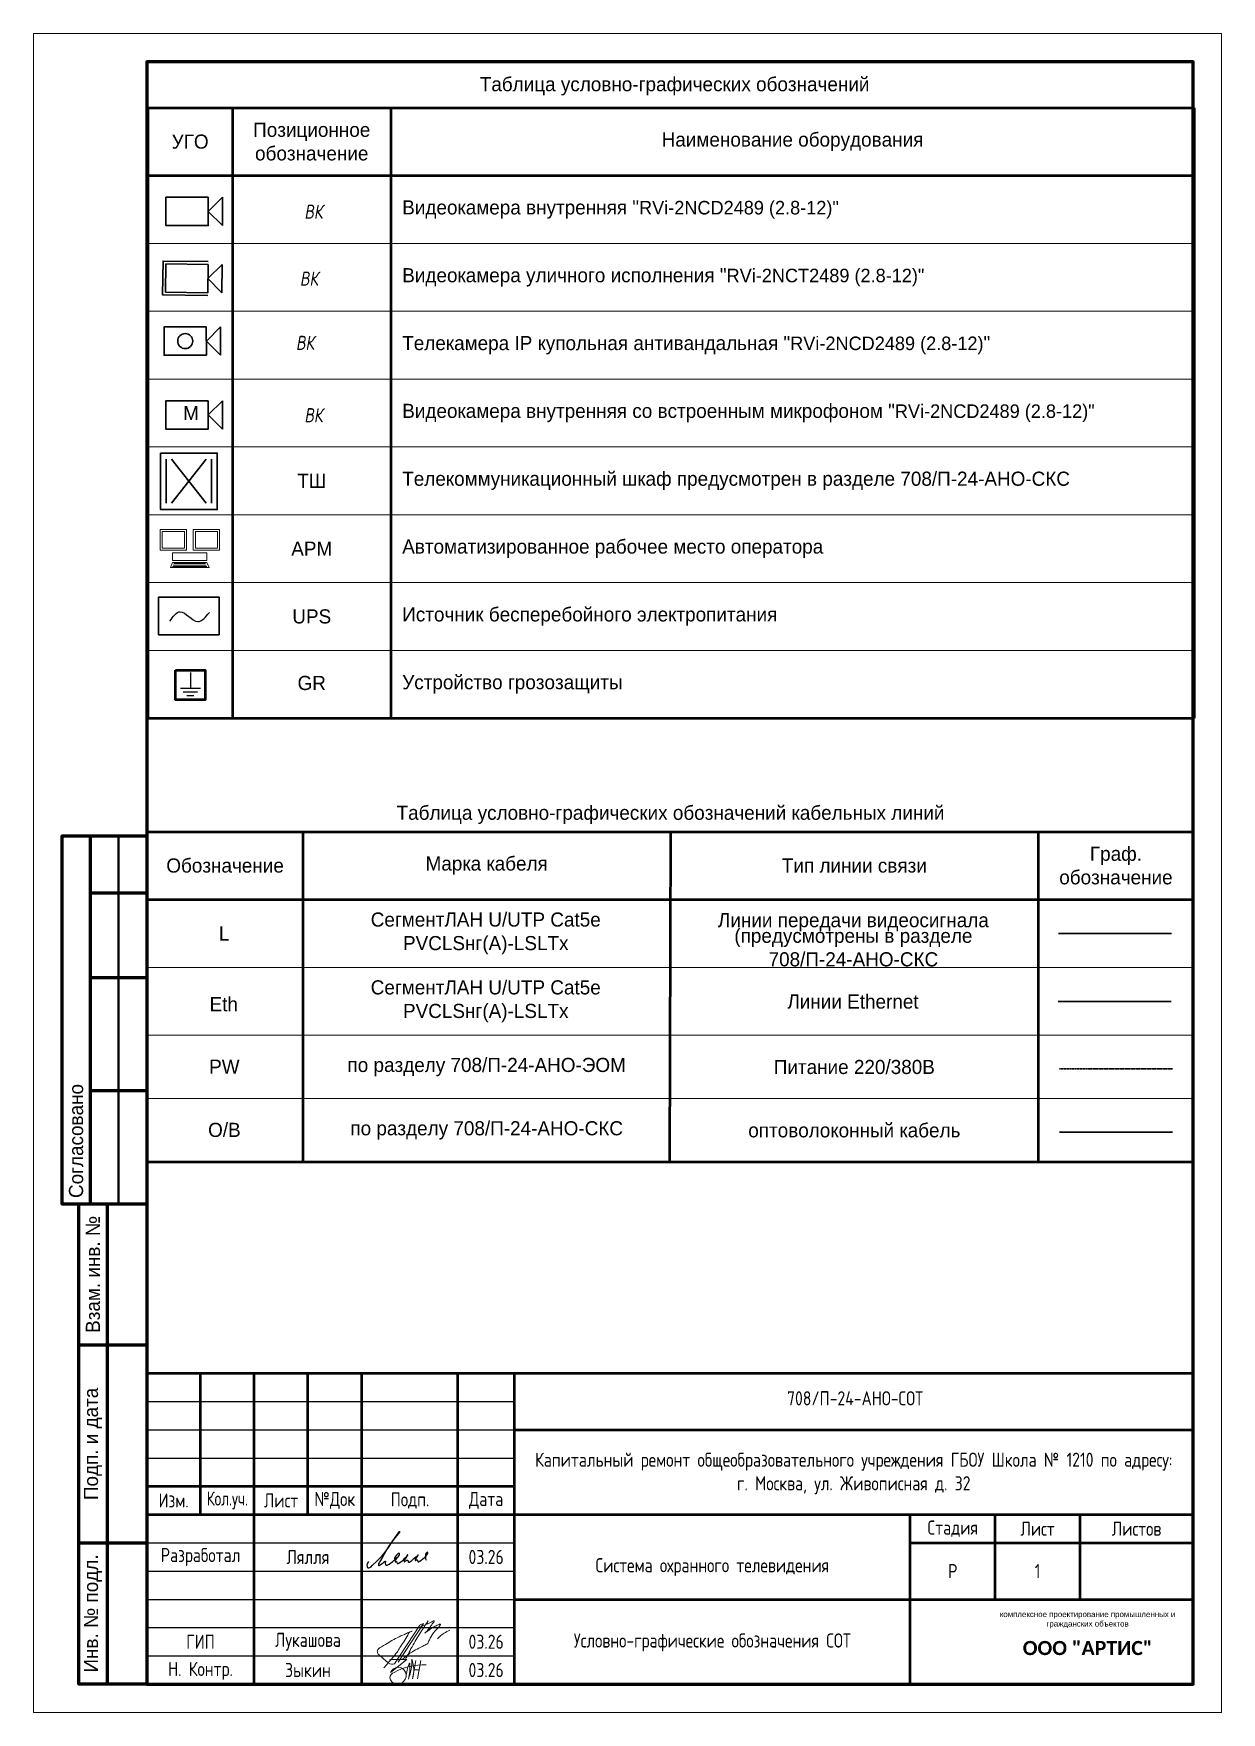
# Model space of a CAD drawing. Header units: millimetres. Extents: x -495897 to 1376592, y -28539 to 470976.
# Drawn here: x 387133 to 408133, y 411188 to 440888 of the extents above; entities that cross this region are included whole.
import ezdxf
from ezdxf.enums import TextEntityAlignment as Align

# ---------------------------------------------------------------- set-up
doc = ezdxf.new("R2010")
doc.units = ezdxf.units.MM
doc.set_wipeout_variables(frame=1)
doc.linetypes.add('штрихпунктирная', pattern=[1, 0.5, -0.25, 0, -0.25])
for name, color, linetype in [('__НАДПИСИ', 7, 'Continuous'), ('RC-Позиционные_обозначения', 7, 'Continuous'), ('RC-Таблицы', 7, 'Continuous'), ('СОТ', 7, 'Continuous'), ('стена', 20, 'Continuous'), ('Стены', 194, 'Continuous')]:
    doc.layers.add(name, color=color, linetype=linetype)
for name, color, linetype, lineweight in [('__ФОРМАТ', 7, 'Continuous', 40), ('_SOT_SH-OBORUD', 5, 'Continuous', 18), ('E-Данные-G', 140, 'Continuous', 35), ('RC-Видеонаблюдение', 5, 'Continuous', 30), ('RC-Линии_связи-Адресные', 5, 'Continuous', 30), ('лс', 5, 'Continuous', 30), ('НО ВН - ВК', 164, 'Continuous', 50), ('Подписи', 7, 'Continuous', 13), ('СКУД', 1, 'Continuous', 30)]:
    doc.layers.add(name, color=color, linetype=linetype, lineweight=lineweight)
doc.layers.add('Границы листа', color=7, linetype='Continuous', lineweight=0, plot=False)
doc.layers.add('ОФ_подписи', color=5, linetype='Continuous', lineweight=13, true_color=0x0000ff)
doc.styles.add('GOST 2.304 type A', font='', dxfattribs={"height": 250})
doc.styles.add('ISOCPEUR', font='isocpeur.ttf', dxfattribs={"width": 0.9, "height": 350})
doc.styles.add('Mipgost', font='', dxfattribs={"height": 500})
doc.styles.add('Mipgost_5', font='', dxfattribs={"height": 250})
doc.styles.add('RubezhCAD', font='', dxfattribs={"oblique": 10})
doc.styles.get("Standard").update_dxf_attribs({"font": ''})
doc.styles.add('ГОСТ 2.304', font='')
doc.styles.get('GOST 2.304 type A').set_extended_font_data('GOST 2.304 type A')
doc.styles.get('Mipgost').set_extended_font_data('Mipgost')
doc.styles.get('Mipgost_5').set_extended_font_data('Mipgost')
doc.styles.get('RubezhCAD').set_extended_font_data('GOST type A')
doc.styles.get('Standard').set_extended_font_data('GOST type B')
doc.styles.get('ГОСТ 2.304').set_extended_font_data('GOST 2.304 type A')

msp = doc.modelspace()

# ---------------------------------------------------------------- texts
at = {"layer": 'RC-Таблицы', "linetype": 'Continuous', "lineweight": 40, "ltscale": 15, "insert": (398465.93, 439955.954), "char_height": 250, "width": 15000, "attachment_point": 5, "style": 'Mipgost_5'}
msp.add_mtext('Таблица условно-графических обозначений ', dxfattribs=at)
at = {"layer": 'RC-Таблицы', "linetype": 'Continuous', "lineweight": 40, "char_height": 250, "attachment_point": 5, "style": 'Mipgost_5'}
for s, insert, width in [('Позиционное обозначение', (392050.227, 438975.906), 2400), ('УГО', (389900.227, 438975.906), 1100), ('Наименование оборудования', (400550.227, 438975.906), 13800), ('Граф. обозначение', (406268.224, 426168.982), 2350), ('Обозначение', (390518.224, 426168.982), 2350), ('Марка кабеля', (395143.224, 426168.982), 6100), ('Тип линии связи', (401643.224, 426168.982), 6100), ('PW', (390505.953, 422612.453), 2741.50885), ('по разделу 708/П-24-АНО-ЭОМ', (395143.215, 422605.208), 6100), ('Питание 220/380В', (401643.215, 422605.208), 6100), ('О/В', (390505.953, 421492.151), 2741.50885), ('по разделу 708/П-24-АНО-СКС', (395143.215, 421484.906), 6100), ('оптоволоконный кабель', (401643.215, 421484.906), 6100)]:
    msp.add_mtext(s, dxfattribs=dict(at, insert=insert, width=width))
at = {"layer": 'RC-Таблицы', "linetype": 'Continuous', "lineweight": 40, "transparency": 33554687, "char_height": 250, "style": 'Mipgost_5'}
for s, insert, width, attachment_point in [('{\\C0;Видеокамера внутренняя "\\H0.95833x;\\C256;RVi-2NCD2489 (2.8-12)" }', (393650.227, 437775.906), 13800, 4), ('{\\C0;Видеокамера уличного исполнения "\\H0.95833x;\\C256;RVi-2NCT2489 (2.8-12)" }', (393650.227, 436575.906), 13800, 4), ('Телекамера IP купольная антивандальная "{\\H0.95833x;RVi-2NCD2489 (2.8-12)}"', (393650.227, 435375.906), 13800, 4), ('{\\C0;Видеокамера внутренняя со встроенным микрофоном "\\H0.95833x;\\C256;RVi-2NCD2489 (2.8-12)" }', (393650.227, 434175.906), 13800, 4), ('ТШ', (392050.227, 432975.906), 2400, 5), ('Телекоммуникационный шкаф предусмотрен в разделе 708/П-24-АНО-СКС', (393650.227, 432975.906), 13800, 4), ('АРМ', (392050.227, 431775.906), 2400, 5), ('Автоматизированное рабочее место оператора', (393650.227, 431775.906), 13800, 4), ('UPS', (392050.227, 430575.906), 2400, 5), ('Источник бесперебойного электропитания', (393650.227, 430575.906), 13800, 4), ('GR', (392050.227, 429398.187), 2400, 5), ('Устройство грозозащиты', (393650.227, 429375.906), 13800, 4), ('СегментЛАН U/UTP Cat5e PVCLSнг(А)-LSLTx', (395126.347, 424968.982), 6100, 5), ('{\\C0;Линии передачи видеосигнала}', (401626.347, 425166.778), 6100, 5), ('L', (390501.347, 424968.982), 2350, 5), ('{\\C0;(предусмотрены }в разделе 708/П-24-АНО-СКС', (401626.347, 424718.036), 6100, 5), ('СегментЛАН U/UTP Cat5e PVCLSнг(А)-LSLTx', (395126.347, 423768.982), 6100, 5), ('Eth', (390494.344, 423715.714), 2350, 5), ('Линии Ethernet', (401619.344, 423762.447), 6100, 5)]:
    msp.add_mtext(s, dxfattribs=dict(at, insert=insert, width=width, attachment_point=attachment_point))
at = {"layer": 'RC-Таблицы', "linetype": 'Continuous', "lineweight": 40, "ltscale": 15, "insert": (398393.224, 427066.857), "char_height": 250, "attachment_point": 5, "style": 'Mipgost_5'}
msp.add_mtext_dynamic_manual_height_columns('Таблица условно-графических обозначений кабельных линий', width=18500, gutter_width=1250, heights=[0], dxfattribs=at)
at = {"layer": 'СОТ', "char_height": 250, "attachment_point": 5, "style": 'GOST 2.304 type A'}
for s, insert, width in [('1', (404882.767, 413688.297), 1500), ('Условно-графические обозначения СОТ', (399132.767, 412426.609), 7000)]:
    msp.add_mtext(s, dxfattribs=dict(at, insert=insert, width=width))

# ---------------------------------------------------------------- blocks, each defined once
blk = doc.blocks.new('*U993')
for p, q in [((5, 155), (5, 90)), ((15, 155), (15, 90))]:
    blk.add_line(p, q)
at = {"lineweight": -2}
for p, q in [((10, 155), (10, 90)), ((10, 145), (20, 145)), ((10, 130), (20, 130)), ((10, 110), (20, 110)), ((13, 90), (13, 5)), ((8, 65), (20, 65)), ((8, 30), (20, 30))]:
    blk.add_line(p, q, dxfattribs=at)
blk.add_lwpolyline([(20, 5), (205, 5), (205, 292), (20, 292)], close=True, dxfattribs=at)
for points in [[(20, 155), (5, 155), (5, 90), (8, 90)], [(20, 5), (8, 5), (8, 90), (20, 90)]]:
    blk.add_lwpolyline(points, dxfattribs=at)
at = {"layer": 'Границы листа'}
blk.add_lwpolyline([(210, 0), (0, 0), (0, 297), (210, 297)], close=True, dxfattribs=at)
at = {"lineweight": 30, "style": 'Mipgost_5'}
blk.add_text('Согласовано', height=2.5, rotation=90, dxfattribs=at).set_placement((7.5, 91), align=Align.MIDDLE_LEFT)
for s, p in [('Взам. инв. №', (10.5, 77.5)), ('Подп. и дата', (10.5, 47.5)), ('Инв. № подл.', (10.5, 17.5))]:
    blk.add_text(s, height=2.5, rotation=90, dxfattribs=at).set_placement(p, align=Align.MIDDLE)
at = {"lineweight": 13, "oblique": 10, "flags": 8}
blk.add_attdef('ФОРМАТ', (170.94, 1.12), '', height=3, dxfattribs=at)
blk = doc.blocks.new('П_Зыкин')
at = {"layer": 'ОФ_подписи', "color": 5, "ltscale": 100, "transparency": 33554687}
for p, q in [((142, 249), (62, -174)), ((102, 37), (218, 37)), ((258, 249), (178, -174))]:
    blk.add_line(p, q, dxfattribs=at)
blk.add_lwpolyline([(-462, 273), (-74, 273), (-446, -30)], dxfattribs=at)
for centre, radius, start, end in [((-271, -94), 186, 314.2393, 159.9348), ((345, -1372), 1523, 88.8758, 117.8788), ((1109, -252), 1204, 158.7593, 174.231), ((-1024, 224), 1068, 337.8144, 2.8859), ((-849, 72), 852, 342.8308, 7.4815), ((-9, 182), 4.48, 8.9691, 155.6551), ((-643, 22), 732, 344.4555, 20.462), ((-318, -169), 151, 108.7568, 173.4251), ((-287, -115), 185, 191.5358, 322.3512)]:
    blk.add_arc(centre, radius, start, end, dxfattribs=at)
blk = doc.blocks.new('П_Лукашова')
at = {"layer": 'ОФ_подписи', "color": 5}
for p, q in [((221, 339), (-221, -339)), ((286, 371), (-156, -307)), ((283, 370), (218, 338))]:
    blk.add_line(p, q, dxfattribs=at)
for points in [[(366, 415), (236, 213), (85, -37), (-50, -300)], [(221, 301), (344, 360), (434, 401), (475, 416), (464, 395), (420, 336), (342, 232), (310, 203), (337, 221), (420, 283), (490, 322), (558, 352), (576, 358), (491, 240), (403, 113), (374, 49), (360, 20)], [(-221, -339), (-276, -344), (-368, -289), (-446, -221), (-505, -166), (-522, -116), (-412, -16), (-295, 56), (-173, 120), (-49, 179), (33, 216), (87, 237), (52, 221), (11, 167), (-59, 51), (-126, -52), (-177, -132), (-256, -231), (-409, -409)], [(360, 20), (294, -18), (203, -65), (91, -124), (-73, -248)], [(530, 102), (646, 199), (748, 254)]]:
    blk.add_spline(points, degree=3, dxfattribs=at)
blk = doc.blocks.new('штамп')
at = {"layer": '__ФОРМАТ', "linetype": 'Continuous', "lineweight": 50}
for p, q in [((531929, 45357), (531929, 50857)), ((531929, 50857), (550429, 50857)), ((532879, 48357), (532879, 50857)), ((533829, 45357), (533829, 50857)), ((534779, 48357), (534779, 50857)), ((535729, 45357), (535729, 50857)), ((537429, 45357), (537429, 50857)), ((538429, 45357), (538429, 50857)), ((550429, 45357), (550429, 50857)), ((538429, 49857), (550429, 49857)), ((531929, 48857), (538429, 48857)), ((531929, 48357), (550429, 48357)), ((545429, 45357), (545429, 48357)), ((546929, 46857), (546929, 48357)), ((548429, 46857), (548429, 48357)), ((545429, 47857), (550429, 47857)), ((538429, 46857), (550429, 46857)), ((531929, 45357), (550429, 45357))]:
    blk.add_line(p, q, dxfattribs=at)
at = {"layer": '__ФОРМАТ', "linetype": 'Continuous', "lineweight": -2}
for p, q in [((531929, 50357), (538429, 50357)), ((531929, 49857), (538429, 49857)), ((531929, 49357), (538429, 49357)), ((531929, 48857), (538429, 48857)), ((531929, 47857), (538429, 47857)), ((531929, 47357), (538429, 47357)), ((531929, 46857), (538429, 46857)), ((538429, 46857), (550429, 46857)), ((531929, 46357), (538429, 46357)), ((531929, 45857), (538429, 45857))]:
    blk.add_line(p, q, dxfattribs=at)
at = {"layer": 'Подписи', "color": 5, "lineweight": 25}
blk.add_lwpolyline([(535847, 47525), (535833, 47500), (535823, 47461), (535824, 47440), (535829, 47423), (535840, 47414), (535857, 47413), (535876, 47421), (535897, 47435), (535917, 47454), (536005, 47539), (536088, 47624), (536142, 47690), (536203, 47776), (536266, 47874), (536323, 47953), (536362, 48009), (536395, 48059), (536405, 48060), (536397, 48045), (536295, 47925), (536205, 47790), (536095, 47603), (536059, 47544), (536038, 47506), (536029, 47485), (536027, 47473), (536027, 47462), (536031, 47457), (536037, 47454), (536045, 47456), (536057, 47466), (536072, 47479), (536107, 47506), (536133, 47525), (536147, 47532), (536152, 47532), (536153, 47529), (536150, 47520), (536147, 47504), (536146, 47491), (536148, 47479), (536150, 47471), (536157, 47465), (536166, 47462), (536178, 47464), (536189, 47469), (536215, 47480), (536240, 47498), (536281, 47529), (536306, 47550), (536324, 47567), (536342, 47582), (536372, 47609), (536388, 47629), (536397, 47646), (536399, 47657), (536398, 47666), (536393, 47671), (536383, 47671), (536372, 47667), (536356, 47653), (536336, 47632), (536323, 47612), (536313, 47599), (536309, 47587), (536310, 47579), (536315, 47575), (536326, 47579), (536335, 47585), (536344, 47592), (536348, 47595), (536352, 47596), (536354, 47595), (536355, 47592), (536349, 47583), (536342, 47575), (536334, 47561), (536326, 47547), (536322, 47538), (536320, 47531), (536321, 47523), (536325, 47519), (536328, 47519), (536333, 47524), (536338, 47527), (536344, 47526), (536346, 47520), (536351, 47508), (536355, 47498), (536359, 47493), (536366, 47491), (536375, 47491), (536385, 47497), (536412, 47513), (536436, 47532), (536466, 47559), (536491, 47583), (536517, 47607), (536529, 47621), (536545, 47642), (536547, 47643), (536546, 47644), (536543, 47644), (536541, 47642), (536538, 47637), (536499, 47577), (536491, 47558), (536482, 47544), (536480, 47535), (536479, 47529), (536481, 47524), (536483, 47522), (536489, 47523), (536494, 47526), (536502, 47532), (536512, 47539), (536522, 47544), (536530, 47548), (536541, 47549), (536547, 47546), (536550, 47541), (536551, 47531), (536552, 47525), (536553, 47521), (536558, 47517), (536562, 47515), (536568, 47515), (536575, 47517), (536583, 47523), (536596, 47533), (536617, 47547), (536636, 47561), (536659, 47583), (536688, 47609), (536702, 47620), (536713, 47630), (536721, 47636), (536727, 47641), (536727, 47643), (536726, 47644), (536723, 47643), (536720, 47638), (536715, 47629), (536693, 47594), (536681, 47575), (536676, 47566), (536674, 47557), (536677, 47551), (536679, 47547), (536684, 47546), (536689, 47549), (536695, 47552), (536700, 47554), (536709, 47554), (536716, 47551), (536717, 47545), (536719, 47535), (536721, 47527), (536725, 47524), (536731, 47520), (536741, 47523), (536747, 47528), (536757, 47534), (536779, 47550), (536809, 47572), (536842, 47600), (536865, 47623), (536880, 47642), (536895, 47664), (536899, 47675), (536901, 47684), (536898, 47689), (536891, 47693), (536881, 47689), (536873, 47682), (536862, 47668), (536856, 47654), (536855, 47638), (536856, 47622), (536856, 47598), (536858, 47583), (536860, 47572), (536864, 47560), (536871, 47551)], dxfattribs=at)
at = {"layer": 'ОФ_подписи'}
for name, p, xscale, yscale, zscale in [('П_Лукашова', (536533, 46057), 1.010226427429054, 1.010226427429054, 1.010226427429054), ('П_Зыкин', (536581, 45585), 0.7621923841183493, 0.7621923841183493, 0.7621923841183493)]:
    blk.add_blockref(name, p, dxfattribs=dict(at, xscale=xscale, yscale=yscale, zscale=zscale))
at = {"transparency": 33554687, "attachment_point": 5, "style": 'ГОСТ 2.304'}
for s, insert, char_height, width in [('{\\fArial|b0|i0|c204|p34;комплексное проектирование промышленных и гражданских объектов}', (548563, 46495), 100, 3372.21), ('{\\fCorbel Light|b1|i0|c204|p34;ООО "АРТИС"}', (548563, 45995), 250, 4171.2)]:
    blk.add_mtext(s, dxfattribs=dict(at, insert=insert, char_height=char_height, width=width))
at = {"layer": '__НАДПИСИ', "lineweight": 9, "ltscale": 2, "style": 'ISOCPEUR', "flags": 1}
blk.add_attdef('NOTATION', (548864, 51134), '', height=250, dxfattribs=at)
at = {"layer": '__НАДПИСИ', "lineweight": 9, "ltscale": 2, "style": 'RubezhCAD', "oblique": 10}
blk.add_attdef('SHEET', text='', height=250, dxfattribs=at).set_placement((547679, 47357), align=Align.MIDDLE_CENTER)
at = {"layer": '__ФОРМАТ', "color": 7, "linetype": 'Continuous', "lineweight": 20, "char_height": 250, "attachment_point": 5, "style": 'GOST 2.304 type A'}
for s, insert, width in [('Капитальный ремонт общеобразовательного учреждения ГБОУ Школа № 1210 по адресу:      \\Pг. Москва, ул. Живописная д. 32', (544429, 49085), 12000), ('\\pi-7.5,l7.5,t7.5;{\\W0.9;\\C256;Кол.уч.}', (533354, 48607), 950)]:
    blk.add_mtext(s, dxfattribs=dict(at, insert=insert, width=width))
for s, insert, width, line_spacing_factor in [('\\pi-7.5,l7.5,t7.5;{\\C256;Изм.}', (532404, 48607), 950, 1.2), ('\\pi-7.5,l7.5,t7.5;{\\C256;Лист}', (534304, 48607), 950, 1.2), ('\\pi-7.5,l7.5,t7.5;{\\C256;№Док}', (535254, 48607), 950, 1.2), ('\\pi-7.5,l7.5,t7.5;{\\C256;Подп.}', (536584, 48607), 1710.72, 1.2), ('\\pi-7.5,l7.5,t7.5;{\\C256;Дата}', (537929, 48607), 1000, 1.2), ('\\pi-7.5,l7.5,t7.5;{\\C256;Стадия}', (546179, 48107), 1500, 1.2), ('\\pi-7.5,l7.5,t7.5;{\\C256;Лист}', (547679, 48107), 1500, 1.2), ('\\pi-7.5,l7.5,t7.5;{\\C256;Листов}', (549429, 48107), 2000, 1.2), ('\\pi-7.5,l7.5,t7.5;{\\C256;Разработал}', (532879, 47607), 1900, 1.2), ('{\\C256;Лялля}', (534779, 47607), 1900, 1.2), ('{\\C256;03.26}', (537929, 47607), 1000, 1.2), ('Система охранного телевидения', (541929, 47427), 6828.82, 0.85), ('\\pi-750,l750,t750;{\\C256;Р}', (546179, 47357), 1500, 1.2), ('\\pi-7.5,l7.5,t7.5;{\\C256;ГИП}', (532879, 46107), 1900, 1.2), ('{\\C256;Лукашова}', (534779, 46107), 1900, 1.2), ('{\\C256;03.26}', (537929, 46107), 1000, 1.2), ('{\\C256;Н. Контр. }', (532879, 45592), 1900, 1.2), ('\\pi-750,l750,t750;{\\C256;Зыкин}', (534779, 45607), 1900, 1.2), ('{\\C256;03.26}', (537929, 45607), 1000, 1.2)]:
    blk.add_mtext(s, dxfattribs=dict(at, insert=insert, width=width, line_spacing_factor=line_spacing_factor))
at = {"layer": 'стена', "color": 18, "true_color": 0x000000, "insert": (543249, 50539), "char_height": 250, "width": 3851.47, "attachment_point": 1, "style": 'GOST 2.304 type A'}
blk.add_mtext('708/П-24-АНО-СОТ', dxfattribs=at)
blk = doc.blocks.new('PC 2 mon')
for p, q in [((-5.37, -4.25), (5.37, -4.25)), ((-5.21, -3.81), (5.21, -3.81)), ((-5.01, -3.37), (5.01, -3.37))]:
    blk.add_line(p, q)
for points in [[(-9.25, 7.35), (-1.01, 7.35), (-1.01, 0.9), (-9.25, 0.9)], [(-8.61, 6.7), (-1.66, 6.7), (-1.66, 1.54), (-8.61, 1.54)], [(1.13, 7.35), (9.37, 7.35), (9.37, 0.9), (1.13, 0.9)], [(1.77, 6.7), (8.72, 6.7), (8.72, 1.54), (1.77, 1.54)], [(-5.41, 0), (5.41, 0), (5.41, -2.42), (-5.41, -2.42)], [(-5.41, -2.97), (5.41, -2.97), (6.08, -4.57), (-6.08, -4.57)]]:
    blk.add_lwpolyline(points, close=True)
blk = doc.blocks.new('RC-UGO-CAM-01')
blk.add_attdef('PSTN', text='', height=2.5).set_placement((4.63, 3.28), align=Align.BOTTOM_LEFT)
at = {"color": 1}
blk.add_wipeout([(3.74, 0), (6.24, 2.5), (6.24, -2.5)], dxfattribs=at)
blk.add_line((6.24, 2.5), (6.24, -2.5), dxfattribs=at)
blk.add_wipeout([(-3.74, -2.5), (-3.74, 2.5), (3.74, 2.5), (3.74, -2.5)], dxfattribs=at)
for q in [(6.24, 2.5), (6.24, -2.5)]:
    blk.add_line((3.74, 0), q, dxfattribs=at)
blk.add_lwpolyline([(3.74, -2.5), (3.74, 2.5), (-3.74, 2.5), (-3.74, -2.5), (3.74, -2.5)], close=True, dxfattribs=at)
blk = doc.blocks.new('RC-UGO-CAM-03')
blk.add_attdef('PSTN', text='', height=2.5).set_placement((4.63, 3.28), align=Align.BOTTOM_LEFT)
blk.add_wipeout([(3.74, 0), (6.24, 2.5), (6.24, -2.5)])
blk.add_line((6.24, 2.5), (6.24, -2.5))
blk.add_wipeout([(-3.74, -2.5), (-3.74, 2.5), (3.74, 2.5), (3.74, -2.5)])
for q in [(6.24, 2.5), (6.24, -2.5)]:
    blk.add_line((3.74, 0), q)
blk.add_lwpolyline([(3.74, 3), (-4.24, 3), (-4.24, -3), (3.74, -3)])
blk.add_lwpolyline([(3.74, -2.5), (3.74, 2.5), (-3.74, 2.5), (-3.74, -2.5), (3.74, -2.5)], close=True)
blk = doc.blocks.new('КЦ')
at = {"layer": 'СКУД', "color": 1, "ltscale": 0.01}
for p, q in [((98, 890), (98, 114)), ((193, 890), (807, 114)), ((807, 890), (193, 114)), ((902, 890), (902, 114))]:
    blk.add_line(p, q, dxfattribs=at)
blk.add_lwpolyline([(0, 1000), (1000, 1000), (1000, 0), (0, 0)], close=True, dxfattribs=at)
blk = doc.blocks.new('RC-UGO-CAM-02')
at = {"color": 1}
blk.add_line((6.24, 2.5), (6.24, -2.5), dxfattribs=at)
blk.add_attdef('PSTN', text='', height=2.5).set_placement((4.63, 3.28), align=Align.BOTTOM_LEFT)
blk.add_wipeout([(-3.74, -2.5), (-3.74, 2.5), (3.74, 2.5), (3.74, -2.5)], dxfattribs=at)
for q in [(6.24, 2.5), (6.24, -2.5)]:
    blk.add_line((3.74, 0), q, dxfattribs=at)
blk.add_lwpolyline([(3.74, -2.5), (3.74, 2.5), (-3.74, 2.5), (-3.74, -2.5), (3.74, -2.5)], close=True, dxfattribs=at)
blk.add_circle((0, 0), 1.33, dxfattribs=at)
blk = doc.blocks.new('грозозащита')
blk.add_wipeout([(-262, 0), (-262, 520), (262, 520), (262, 0)])
at = {"color": 7}
for p, q in [((0, 482), (0, 201)), ((0, 201), (-177, 201)), ((0, 132), (-128, 132)), ((62, 70), (-62, 70)), ((177, 201), (0, 201)), ((124, 132), (0, 132))]:
    blk.add_line(p, q, dxfattribs=at)
at = {"layer": 'НО ВН - ВК'}
blk.add_line((-262, 0), (-262, 520), dxfattribs=at)
at = {"layer": 'НО ВН - ВК', "color": 6}
blk.add_lwpolyline([(-262, 520), (262, 520), (262, 0), (-262, 0)], close=True, dxfattribs=at)

# ---------------------------------------------------------------- linework, layer by layer
at = {"color": 4, "lineweight": 30, "ltscale": 100, "transparency": 33554687}
msp.add_line((405244.344, 423762.447), (407244.344, 423762.447), dxfattribs=at)
at = {"color": 1, "linetype": 'штрихпунктирная', "lineweight": 30, "ltscale": 4}
msp.add_lwpolyline([(405268.215, 422575.174), (407268.215, 422575.174)], dxfattribs=at)
at = {"color": 3, "transparency": 33554687}
msp.add_spline([(389542.349, 430494.072), (389723.139, 430660.283), (390034.102, 430486.845), (390239.896, 430649.443)], degree=3, dxfattribs=at)
at = {"layer": 'RC-Линии_связи-Адресные', "lineweight": 30, "ltscale": 100, "transparency": 33554687}
msp.add_line((405251.347, 424968.982), (407251.347, 424968.982), dxfattribs=at)
at = {"layer": 'RC-Линии_связи-Адресные', "color": 32, "true_color": 0xcd6928}
msp.add_lwpolyline([(405268.215, 421454.872), (407268.215, 421454.872)], dxfattribs=at)
at = {"layer": 'RC-Таблицы', "linetype": 'Continuous', "lineweight": 50}
for p, q in [((389150.227, 439575.906), (407650.227, 439575.906)), ((389150.227, 439575.906), (389150.227, 428775.906)), ((390650.227, 439575.906), (390650.227, 428775.906)), ((393450.227, 439575.906), (393450.227, 428775.906)), ((389150.227, 438375.906), (407650.227, 438375.906)), ((389143.224, 428952.071), (389132.767, 424231.769)), ((407628.217, 428952.071), (407628.153, 424231.769)), ((389150.227, 428775.906), (407650.227, 428775.906)), ((389143.224, 426768.982), (407628.217, 426768.982)), ((391893.224, 426768.982), (391893.224, 420928.378)), ((398393.224, 426768.982), (398375.263, 420928.378)), ((404893.224, 426768.982), (404893.224, 420928.378)), ((389143.224, 425568.982), (407628.217, 425568.982)), ((389132.767, 420928.378), (407617.76, 420928.378))]:
    msp.add_line(p, q, dxfattribs=at)
at = {"layer": 'RC-Таблицы', "linetype": 'Continuous', "lineweight": 20}
for p, q in [((389150.227, 437175.906), (407650.227, 437175.906)), ((389150.227, 435975.906), (407650.227, 435975.906)), ((389150.227, 434775.906), (407650.227, 434775.906)), ((389150.227, 433575.906), (407650.227, 433575.906)), ((389150.227, 432375.906), (407650.227, 432375.906)), ((389150.227, 432375.906), (407650.227, 432375.906)), ((389150.227, 431175.906), (407650.227, 431175.906)), ((389150.227, 431175.906), (407650.227, 431175.906)), ((389150.227, 429975.906), (407650.227, 429975.906)), ((389140.354, 425568.982), (407625.347, 425568.982)), ((389147.357, 424368.982), (407625.347, 424368.982)), ((389147.357, 423168.982), (407625.347, 423168.982)), ((389132.767, 422048.68), (407617.76, 422048.68)), ((389135.637, 422048.68), (407620.63, 422048.68)), ((389136.594, 422048.68), (407614.089, 422048.68)), ((389143.16, 422048.68), (407628.153, 422048.68))]:
    msp.add_line(p, q, dxfattribs=at)
at = {"layer": 'RC-Таблицы', "linetype": 'Continuous', "lineweight": 50}
msp.add_lwpolyline([(407650.227, 439575.906), (407650.227, 428775.906)], dxfattribs=at)
at = {"layer": 'лс', "color": 3, "ltscale": 100, "transparency": 33554687}
msp.add_lwpolyline([(389341.684, 430251.693), (390411.967, 430251.693), (390411.967, 430920.835), (389341.684, 430920.835)], close=True, dxfattribs=at)

# ---------------------------------------------------------------- block references
at = {"layer": '__ФОРМАТ', "lineweight": 60, "xscale": 99.9999999999996, "yscale": 99.9999999999996, "zscale": 99.9999999999996}
msp.add_blockref('*U993', (387132.767, 411188.297), dxfattribs=at)
at = {"layer": '_SOT_SH-OBORUD', "lineweight": 13, "transparency": 33554687, "xscale": 56.25, "yscale": 56.25, "zscale": 56.25}
msp.add_blockref('PC 2 mon', (389892.703, 431700.871), dxfattribs=at)
at = {"layer": 'СОТ'}
msp.add_blockref('штамп', (-142795.857, 366331.26), dxfattribs=at)
at = {"layer": 'Стены', "color": 1}
msp.add_blockref('КЦ', (389378.755, 432467.677), dxfattribs=at)

msp.set_redraw_order([(e.dxf.handle, doc.entitydb.next_handle()) for e in msp.query("TEXT MTEXT ATTDEF DIMENSION ARC_DIMENSION")])  # texts and dimensions are drawn at this point

# ---------------------------------------------------------------- next in the draw order: block references
msp.add_blockref('грозозащита', (389904.326, 429103.989))
at = {"layer": 'RC-Видеонаблюдение'}
ref = msp.add_blockref('RC-UGO-CAM-01', (389845.899, 437742.878), dxfattribs=dict(at, xscale=-100, yscale=100, zscale=100, rotation=180))
ref.add_attrib('PSTN', 'ВК', (391918.55, 437611.81), dxfattribs={"layer": 'RC-Позиционные_обозначения', "height": 250, "style": 'RubezhCAD', "oblique": 10})
ref = msp.add_blockref('RC-UGO-CAM-03', (389842.041, 436559.121), dxfattribs=dict(at, xscale=-99.99999999999999, yscale=99.99999999999999, zscale=99.99999999999999, rotation=179.2569788687056))
ref.add_attrib('PSTN', 'ВК', (391839.748, 436427.79), dxfattribs={"layer": 'RC-Позиционные_обозначения', "height": 250, "style": 'RubezhCAD', "oblique": 10})
ref = msp.add_blockref('RC-UGO-CAM-02', (389813.154, 435448.465), dxfattribs=dict(at, xscale=-100, yscale=100, zscale=100, rotation=180.1526418968668))
ref.add_attrib('PSTN', 'ВК', (391769.568, 435291.747), dxfattribs={"layer": 'RC-Позиционные_обозначения', "height": 250, "style": 'RubezhCAD', "oblique": 10})
ref = msp.add_blockref('RC-UGO-CAM-01', (389845.899, 434142.878), dxfattribs=dict(at, xscale=-100, yscale=100, zscale=100, rotation=180))
ref.add_attrib('PSTN', 'ВК', (391918.55, 434011.81), dxfattribs={"layer": 'RC-Позиционные_обозначения', "height": 250, "style": 'RubezhCAD', "oblique": 10})

# ---------------------------------------------------------------- next in the draw order: texts
at = {"layer": 'E-Данные-G', "color": 1, "lineweight": 20, "insert": (389776.754, 434300.005), "char_height": 250, "attachment_point": 1, "style": 'Mipgost'}
msp.add_mtext('М', dxfattribs=at)

doc.saveas('drawing.dxf')
